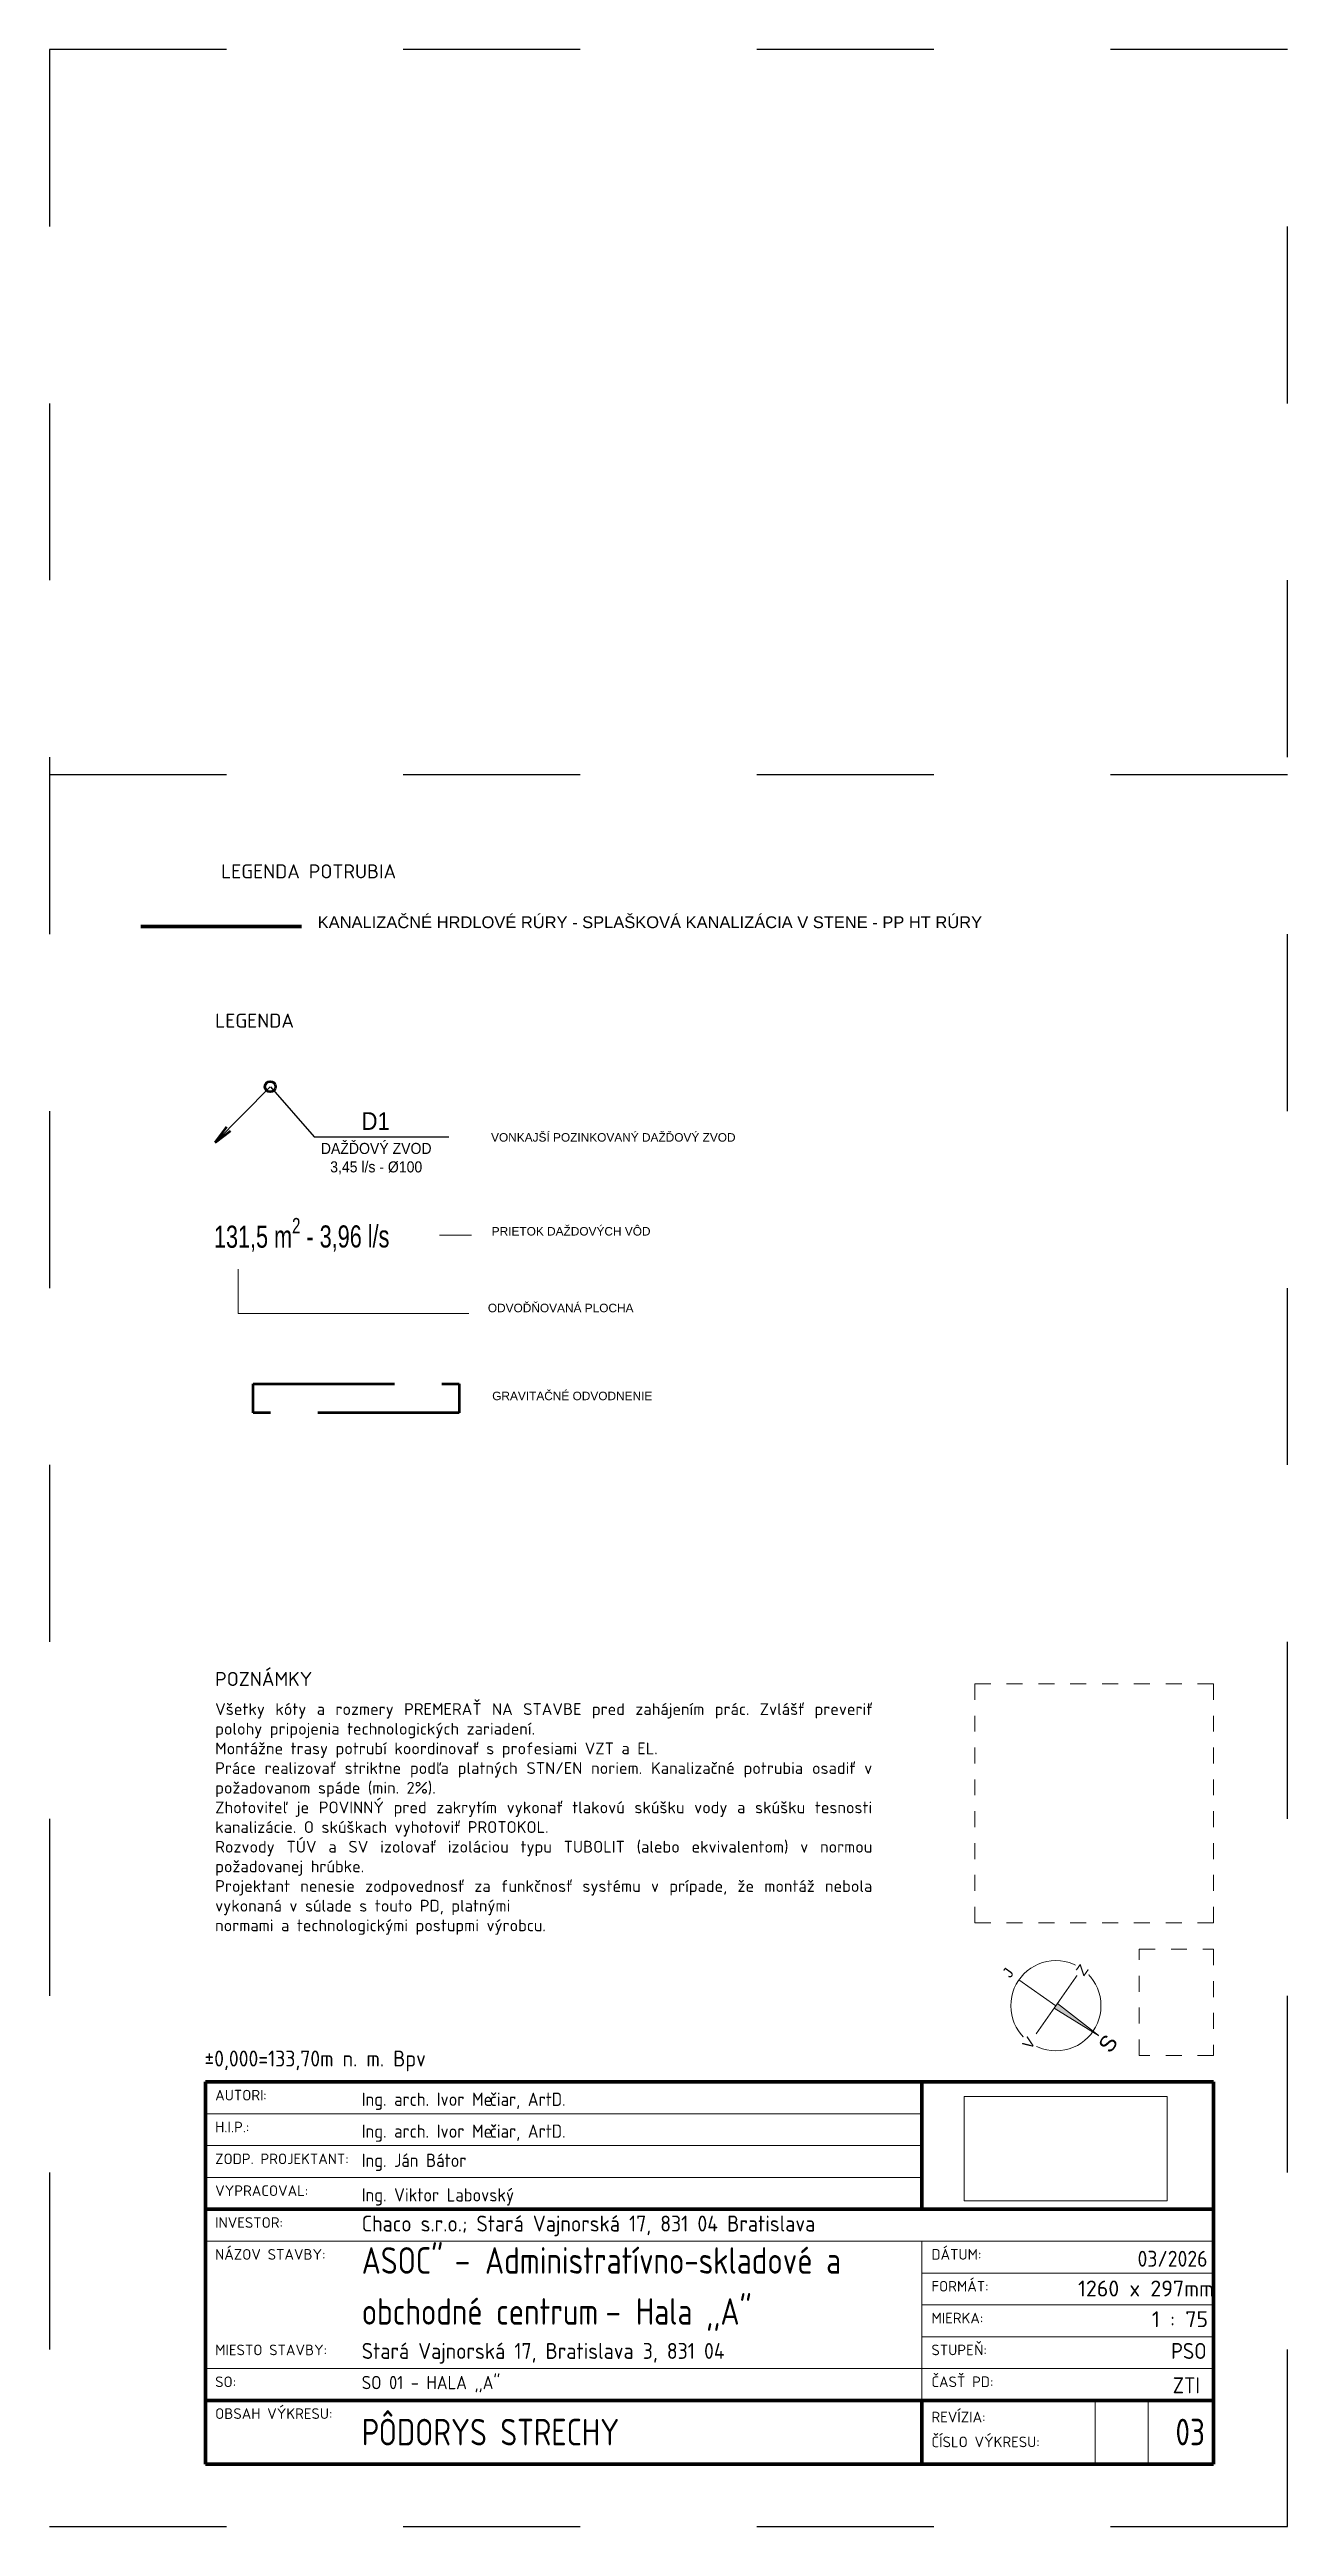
# Model space of a CAD drawing. Header units: millimetres. Extents: x 2377 to 264466, y -28213 to 61616.
# Drawn here: x 68002 to 81127, y 35366 to 61616 of the extents above; entities that cross this region are included whole.
import ezdxf

# ---------------------------------------------------------------- set-up
doc = ezdxf.new("R2010")
doc.units = ezdxf.units.MM
doc.linetypes.add('Carkovana 2x', pattern=[0.4, 0.3, -0.1])
doc.linetypes.add('Čiarkovaná 3mm', pattern=[6, 3, -3])
doc.layers.get('0').update_dxf_attribs({"color": 8})
for name, color, linetype in [('_60992', 7, 'Continuous'), ('PDF_Text', 7, 'Continuous'), ('ZTI_popis Pluvia 150', 7, 'Continuous')]:
    doc.layers.add(name, color=color, linetype=linetype)
for name, color, linetype, lineweight in [('_Wide Lines_', 250, 'Continuous', 70), ('dash', 9, 'Čiarkovaná 3mm', 9), ('Generic Annotations', 7, 'Continuous', 9), ('mur-pohlad', 141, 'Continuous', 20), ('Text Notes', 8, 'Continuous', 9), ('Title Blocks', 7, 'Continuous', 9), ('ZTI-popis', 7, 'Continuous', 20), ('ZTI_KANAL', 30, 'Continuous', 50), ('ZTI_pluvia', 4, 'Continuous', 50)]:
    doc.layers.add(name, color=color, linetype=linetype, lineweight=lineweight)
doc.layers.add('NETLAC', color=240, linetype='Čiarkovaná 3mm', plot=False, transparency=0.1)
doc.styles.add('Arial_1', font='arial.ttf', dxfattribs={"height": 3})
doc.styles.add('Arial_2', font='arial.ttf', dxfattribs={"height": 2})
doc.styles.add('ISOCPEUR_10', font='isocpeur.ttf', dxfattribs={"height": 2})
doc.styles.add('ISOCPEUR_11', font='isocpeur.ttf', dxfattribs={"height": 3})
doc.styles.add('ISOCPEUR_12', font='isocpeur.ttf', dxfattribs={"width": 0.8, "height": 5})
doc.styles.add('ISOCPEUR_13', font='isocpeur.ttf', dxfattribs={"width": 0.9, "height": 3})
doc.styles.add('ISOCPEUR_14', font='isocpeur.ttf', dxfattribs={"width": 0.9, "height": 2.5})
doc.styles.add('PDF ISOCPEUR', font='isocpeur.ttf')
doc.styles.add('Simplex', font='simplex.shx', dxfattribs={"width": 0.7})
picture_1 = doc.add_image_def('image1.jpg', size_in_pixel=(817, 420))

msp = doc.modelspace()

# ---------------------------------------------------------------- texts
at = {"layer": 'PDF_Text', "lineweight": 30, "attachment_point": 4, "style": 'PDF ISOCPEUR'}
for s, insert, char_height in [('LEGENDA POTRUBIA', (69821, 52906), 148.46), ('LEGENDA', (69758, 51324), 148.5), ('POZNÁMKY', (69758, 44347), 148.5)]:
    msp.add_mtext(s, dxfattribs=dict(at, insert=insert, char_height=char_height))
at = {"layer": 'PDF_Text', "attachment_point": 4, "style": 'PDF ISOCPEUR'}
for s, insert, char_height in [('\\pxql,t0.008;{\\fArial|b0|i0|c238|p34;KANALIZAČNÉ HRDLOVÉ RÚRY - SPLAŠKOVÁ KANALIZÁCIA V STENE - PP HT RÚRY\\H0.99999x;\\W0.8; \\H1.7144x; }', (70845, 52366), 125), ('{\\fArial|b0|i0|c238|p34;VONKAJŠÍ POZINKOVANÝ DAŽĎOVÝ ZVOD}', (72683, 50086), 90.02), ('{\\fArial|b0|i0|c238|p34;PRIETOK DAŽDOVÝCH VÔD}', (72690, 49091), 90.02), ('{\\fArial|b0|i0|c238|p34;ODVOĎŇOVANÁ PLOCHA}', (72649, 48278), 90.02), ('{\\fArial|b0|i0|c238|p34;GRAVITAČNÉ ODVODNENIE}', (72695, 47346), 90.02)]:
    msp.add_mtext(s, dxfattribs=dict(at, insert=insert, char_height=char_height))
at = {"layer": 'PDF_Text', "insert": (69758, 42863), "char_height": 125, "width": 6945.76, "attachment_point": 4, "style": 'PDF ISOCPEUR'}
msp.add_mtext('\\pxqj;Všetky kóty a rozmery PREMERAŤ NA STAVBE pred zahájením prác. Zvlášť preveriť polohy pripojenia technologických zariadení.^JMontážne trasy potrubí koordinovať s profesiami VZT a EL.^JPráce realizovať striktne podľa platných STN/EN noriem. Kanalizačné potrubia osadiť v požadovanom spáde (min. 2%).^JZhotoviteľ je POVINNÝ pred zakrytím vykonať tlakovú skúšku vody a skúšku tesnosti kanalizácie. O skúškach vyhotoviť PROTOKOL.^JRozvody TÚV a SV izolovať izoláciou typu TUBOLIT (alebo ekvivalentom) v normou požadovanej hrúbke.^JProjektant nenesie zodpovednosť za funkčnosť systému v prípade, že montáž nebola vykonaná v súlade s touto PD, platnými^Jnormami a technologickými postupmi výrobcu.', dxfattribs=at)
at = {"layer": 'ZTI-popis', "color": 7, "ltscale": 0.04, "attachment_point": 5, "style": 'Simplex'}
for s, insert, char_height, width, rotation in [('{\\fArial|b0|i0|c238|p34;\\W0.9;D1}', (71460, 50260), 187.5, 1054.91, 359.9628), ('\\pxi1.36829,qc;{\\fArial|b0|i0|c238|p34;\\W0.90909;\\C250;DAŽĎOVÝ ZVOD \\P3,45 l/s - %%C100}', (71385, 49861), 117.19, 4439.05, 0.0013), ('\\A1;{\\fArial|b0|i0|c238|p34;131,5 m\\H0.7x;\\S2^ ;\\H1.42857x; - 3,96 l/s}', (70675, 49054), 234.37, 5863.13, 0.1311)]:
    msp.add_mtext(s, dxfattribs=dict(at, insert=insert, char_height=char_height, width=width, rotation=rotation))

# ---------------------------------------------------------------- blocks, each defined once
blk = doc.blocks.new('netlac')
at = {"layer": 'NETLAC', "ltscale": 500}
for p, q in [((83851, 26406), (73351, 26406)), ((73351, 26406), (73351, 5406)), ((83851, 5406), (83851, 26406)), ((83851, 20256), (73351, 20256)), ((73351, 5406), (83851, 5406))]:
    blk.add_line(p, q, dxfattribs=at)
blk = doc.blocks.new('ALLA_ARCH_ROZPISKA - 1600x 420-4990699-PÔDORYS 2_NP')
at = {"layer": 'Title Blocks'}
blk.add_hatch(color=256, dxfattribs=at).paths.add_polyline_path([(-31.52, 90.63), (-40.02, 95.92), (-39.4, 96.8)])
at = {"layer": '_Wide Lines_'}
for p, q in [((-200, 10), (-200, 82)), ((-200, 82), (-10, 82)), ((-65, 82), (-65, 58)), ((-10, 82), (-10, 10)), ((-10, 58), (-200, 58)), ((-200, 22), (-10, 22)), ((-65, 22), (-65, 10)), ((-10, 10), (-200, 10))]:
    blk.add_line(p, q, dxfattribs=at)
at = {"layer": 'dash'}
for p, q in [((-55, 157), (-10, 157)), ((-55, 112), (-55, 157)), ((-10, 157), (-10, 112)), ((-10, 112), (-55, 112)), ((-24, 107), (-10, 107)), ((-24, 87), (-24, 107)), ((-10, 107), (-10, 87)), ((-10, 87), (-24, 87))]:
    blk.add_line(p, q, dxfattribs=at)
at = {"layer": 'Generic Annotations'}
for p, q in [((-39.71, 96.36), (-46.68, 101.24)), ((-43.44, 91.04), (-35.5, 102.37)), ((-39.4, 96.8), (-40.02, 95.92)), ((-40.02, 95.92), (-31.52, 90.63)), ((-40.02, 95.92), (-31.52, 90.63)), ((-39.09, 97.24), (-39.71, 96.36)), ((-39.4, 96.8), (-31.52, 90.63)), ((-31.52, 90.63), (-39.4, 96.8))]:
    blk.add_line(p, q, dxfattribs=at)
blk.add_circle((-39.71, 96.36), 8.5, dxfattribs=at)
at = {"layer": 'Title Blocks'}
for p, q in [((-65, 76), (-200, 76)), ((-65, 70), (-200, 70)), ((-65, 64), (-200, 64)), ((-10, 52), (-200, 52)), ((-65, 52), (-65, 22)), ((-10, 46), (-65, 46)), ((-10, 40), (-65, 40)), ((-10, 34), (-65, 34)), ((-10, 28), (-200, 28)), ((-32.32, 22), (-32.32, 10)), ((-22.32, 22), (-22.32, 10))]:
    blk.add_line(p, q, dxfattribs=at)
at = {"layer": 'Title Blocks', "attachment_point": 1}
for s, insert, char_height, width, style in [('AUTOR', (-198.17, 80.51), 2, 10.2616, 'ISOCPEUR_10'), ('\\fISOCPEUR|b0|i0|c238|p34|;I', (-189.7, 80.51), 2, 0.7215, 'ISOCPEUR_10'), ('\\fISOCPEUR|b0|i0|c238|p34|;:', (-189.11, 80.51), 2, 0.7215, 'ISOCPEUR_10'), ('H.I.P.:', (-198.17, 74.51), 2, 7.616, 'ISOCPEUR_10'), ('ZODP. PROJEKTANT:', (-198.17, 68.51), 2, 30.5443, 'ISOCPEUR_10'), ('VYPRACOVAL:', (-198.17, 62.51), 2, 21.4852, 'ISOCPEUR_10'), ('INVESTOR:', (-198.17, 56.51), 2, 15.4726, 'ISOCPEUR_10'), ('NÁZOV STAVBY:', (-198.17, 50.51), 2, 25.4937, 'ISOCPEUR_10'), ('DÁTUM:', (-63.17, 50.51), 2, 11.2236, 'ISOCPEUR_10'), ('FORMÁT:', (-63.17, 44.51), 2, 12.9873, 'ISOCPEUR_10'), ('1260 x 297mm', (-35.55, 44.58), 3, 30.3038, 'ISOCPEUR_11'), ('MIERKA:', (-63.17, 38.51), 2, 11.7046, 'ISOCPEUR_10'), ('Ň:', (-55.1, 32.51), 2, 2.7257, 'ISOCPEUR_10'), ('MIESTO STAVBY:', (-198.17, 32.51), 2, 25.7342, 'ISOCPEUR_10'), ('STUPE', (-63.17, 32.51), 2, 9.7806, 'ISOCPEUR_10'), ('SO:', (-198.17, 26.51), 2, 4.73, 'ISOCPEUR_10'), ('ČASŤ PD:', (-63.17, 26.51), 2, 14.27, 'ISOCPEUR_10'), ('OBSAH VÝKRESU:', (-198.17, 20.51), 2, 26.7764, 'ISOCPEUR_10'), ('REVÍZIA:', (-63.17, 19.87), 2, 12.9072, 'ISOCPEUR_10'), ('\\fISOCPEUR|b0|i0|c238|p34|;Č', (-63.17, 15.18), 2, 1.7637, 'ISOCPEUR_10'), ('ÍSLO VÝKRESU:', (-61.71, 15.18), 2, 23.4894, 'ISOCPEUR_10')]:
    blk.add_mtext(s, dxfattribs=dict(at, insert=insert, char_height=char_height, width=width, style=style))
at = {"layer": 'Title Blocks'}
image = blk.add_image(picture_1, insert=(-56.98, 59.61), size_in_units=(38.22, 19.65), dxfattribs=at)
image.dxf.flags = 7
at = {"layer": 'Title Blocks', "attachment_point": 1, "rotation": 55, "bg_fill": 3, "box_fill_scale": 1.25, "bg_fill_color": 256, "bg_fill_true_color": 13158600, "bg_fill_transparency": 0}
for s, insert, char_height, width, style in [('\\fArial|b0|i0|c238|p34|;J', (-49.96, 102.59), 2, 1.7637, 'Arial_2'), ('\\fArial|b0|i0|c238|p34|;Z', (-36.07, 102.96), 2, 2.0844, 'Arial_2'), ('\\fArial|b0|i0|c238|p34|;V', (-46.15, 89.13), 2, 2.3249, 'Arial_2'), ('\\fArial|b0|i0|c238|p34|;S', (-31.92, 88.95), 3, 3.4473, 'Arial_1')]:
    blk.add_mtext(s, dxfattribs=dict(at, insert=insert, char_height=char_height, width=width, style=style))
blk = doc.blocks.new('šipka')
at = {"layer": 'ZTI_pluvia', "color": 146, "lineweight": 25, "true_color": 0x105689}
blk.add_line((-500735337, -1209381827), (-500736896, -1209383400), dxfattribs=at)
at = {"layer": 'ZTI_pluvia', "color": 146, "true_color": 0x105689}
for q in [(-500736570, -1209382963), (-500736462, -1209383070)]:
    blk.add_line((-500736896, -1209383400), q, dxfattribs=at)

# ---------------------------------------------------------------- linework, layer by layer
at = {"color": 116, "linetype": 'Carkovana 2x', "lineweight": 50, "ltscale": 5000, "true_color": 0x136734}
msp.add_lwpolyline([(70160, 47476), (72346, 47476), (72346, 47166), (70160, 47166)], close=True, dxfattribs=at)
at = {"layer": '_60992', "color": 146, "lineweight": 50, "true_color": 0x105689}
msp.add_circle((70342, 50624), 56.2, dxfattribs=at)
at = {"layer": 'mur-pohlad', "color": 7}
for p, q in [((72137, 49049), (72476, 49049)), ((70003, 48690), (70003, 48221)), ((70003, 48221), (72447, 48221))]:
    msp.add_line(p, q, dxfattribs=at)
at = {"layer": 'ZTI_KANAL', "lineweight": 70}
msp.add_line((70673, 52322), (68969, 52322), dxfattribs=at)
at = {"layer": 'ZTI_popis Pluvia 150', "color": 250, "ltscale": 20}
for p, q in [((70344, 50622), (70808, 50091)), ((70808, 50091), (72237, 50091))]:
    msp.add_line(p, q, dxfattribs=at)

# ---------------------------------------------------------------- block references
at = {"color": 0, "xscale": 1.25, "yscale": 1.25, "zscale": 1.25}
msp.add_blockref('netlac', (-23687, 28608), dxfattribs=at)
at = {"layer": '_60992', "color": 3, "xscale": 0.375, "yscale": 0.375, "zscale": 0.375}
msp.add_blockref('šipka', (187846094, 453568809), dxfattribs=at)

msp.set_redraw_order([(e.dxf.handle, doc.entitydb.next_handle()) for e in msp.query("TEXT MTEXT ATTDEF DIMENSION ARC_DIMENSION")])  # texts and dimensions are drawn at this point

# ---------------------------------------------------------------- next in the draw order: block references
at = {"layer": 'Title Blocks', "xscale": 56.25, "yscale": 56.25, "zscale": 56.25}
msp.add_blockref('ALLA_ARCH_ROZPISKA - 1600x 420-4990699-PÔDORYS 2_NP', (80905, 35464), dxfattribs=at)

# ---------------------------------------------------------------- next in the draw order: texts
at = {"layer": 'Text Notes', "insert": (79689, 37647), "char_height": 168.8, "width": 680.93, "attachment_point": 1, "style": 'ISOCPEUR_11'}
msp.add_mtext('1 : 75', dxfattribs=at)
at = {"layer": 'Title Blocks', "attachment_point": 1}
for s, insert, char_height, width, style in [('±0,000=133,70m n. m. Bpv', (69644, 40409), 168.75, 2759.81, 'ISOCPEUR_13'), ('Ing. arch. Ivor Me', (71312, 39963), 140.62, 1643.71, 'ISOCPEUR_14'), ('čiar, ArtD.', (72669, 39963), 140.62, 978.11, 'ISOCPEUR_14'), ('Ing. arch. Ivor Me', (71312, 39625), 140.62, 1643.71, 'ISOCPEUR_14'), ('čiar, ArtD.', (72669, 39625), 140.62, 978.11, 'ISOCPEUR_14'), ('Ing. Ján Bátor', (71312, 39316), 140.62, 1611.24, 'ISOCPEUR_14'), ('Ing. Viktor Labovský', (71312, 38950), 140.62, 1611.24, 'ISOCPEUR_14'), ('Chaco s.r.o.; Stará Vajnorská 17, 831 04 Bratislava', (71312, 38660), 168.75, 5673.84, 'ISOCPEUR_13'), ('ASOC" ', (71312, 38325), 281.2, 1194.11, 'ISOCPEUR_12'), (' Administratívno-skladové a', (72476, 38325), 281.25, 4772.85, 'ISOCPEUR_12'), ('\\fISOCPEUR|b0|i0|c238|p34|;\\W.8;–', (72298, 38325), 281.25, 216.46, 'ISOCPEUR_12'), ('03/2026', (79537, 38287), 168.8, 880.7, 'ISOCPEUR_13'), (' Hala ,,A"', (74075, 37785), 281.2, 1627.02, 'ISOCPEUR_12'), ('obchodné centrum ', (71312, 37785), 281.25, 3131.39, 'ISOCPEUR_12'), ('\\fISOCPEUR|b0|i0|c238|p34|;\\W.8;–', (73896, 37785), 281.25, 216.46, 'ISOCPEUR_12'), ('Stará Vajnorská 17, Bratislava 3, 831 04', (71312, 37310), 168.75, 4557.74, 'ISOCPEUR_13'), ('PSO', (79893, 37310), 168.8, 438.32, 'ISOCPEUR_13'), ('SO 01 - HALA ,,A"', (71312, 36961), 140.62, 1757.35, 'ISOCPEUR_14'), ('ZTI', (79910, 36946), 168.8, 1976.51, 'ISOCPEUR_13'), ('\\fISOCPEUR|b0|i0|c238|p34|;\\W.8;P', (71312, 36506), 281.25, 216.46, 'ISOCPEUR_12'), ('ÔDORYS STRECHY', (71491, 36506), 281.25, 3411.08, 'ISOCPEUR_12'), ('03', (79939, 36507), 281.2, 382.4, 'ISOCPEUR_12')]:
    msp.add_mtext(s, dxfattribs=dict(at, insert=insert, char_height=char_height, width=width, style=style))

doc.saveas('drawing.dxf')
